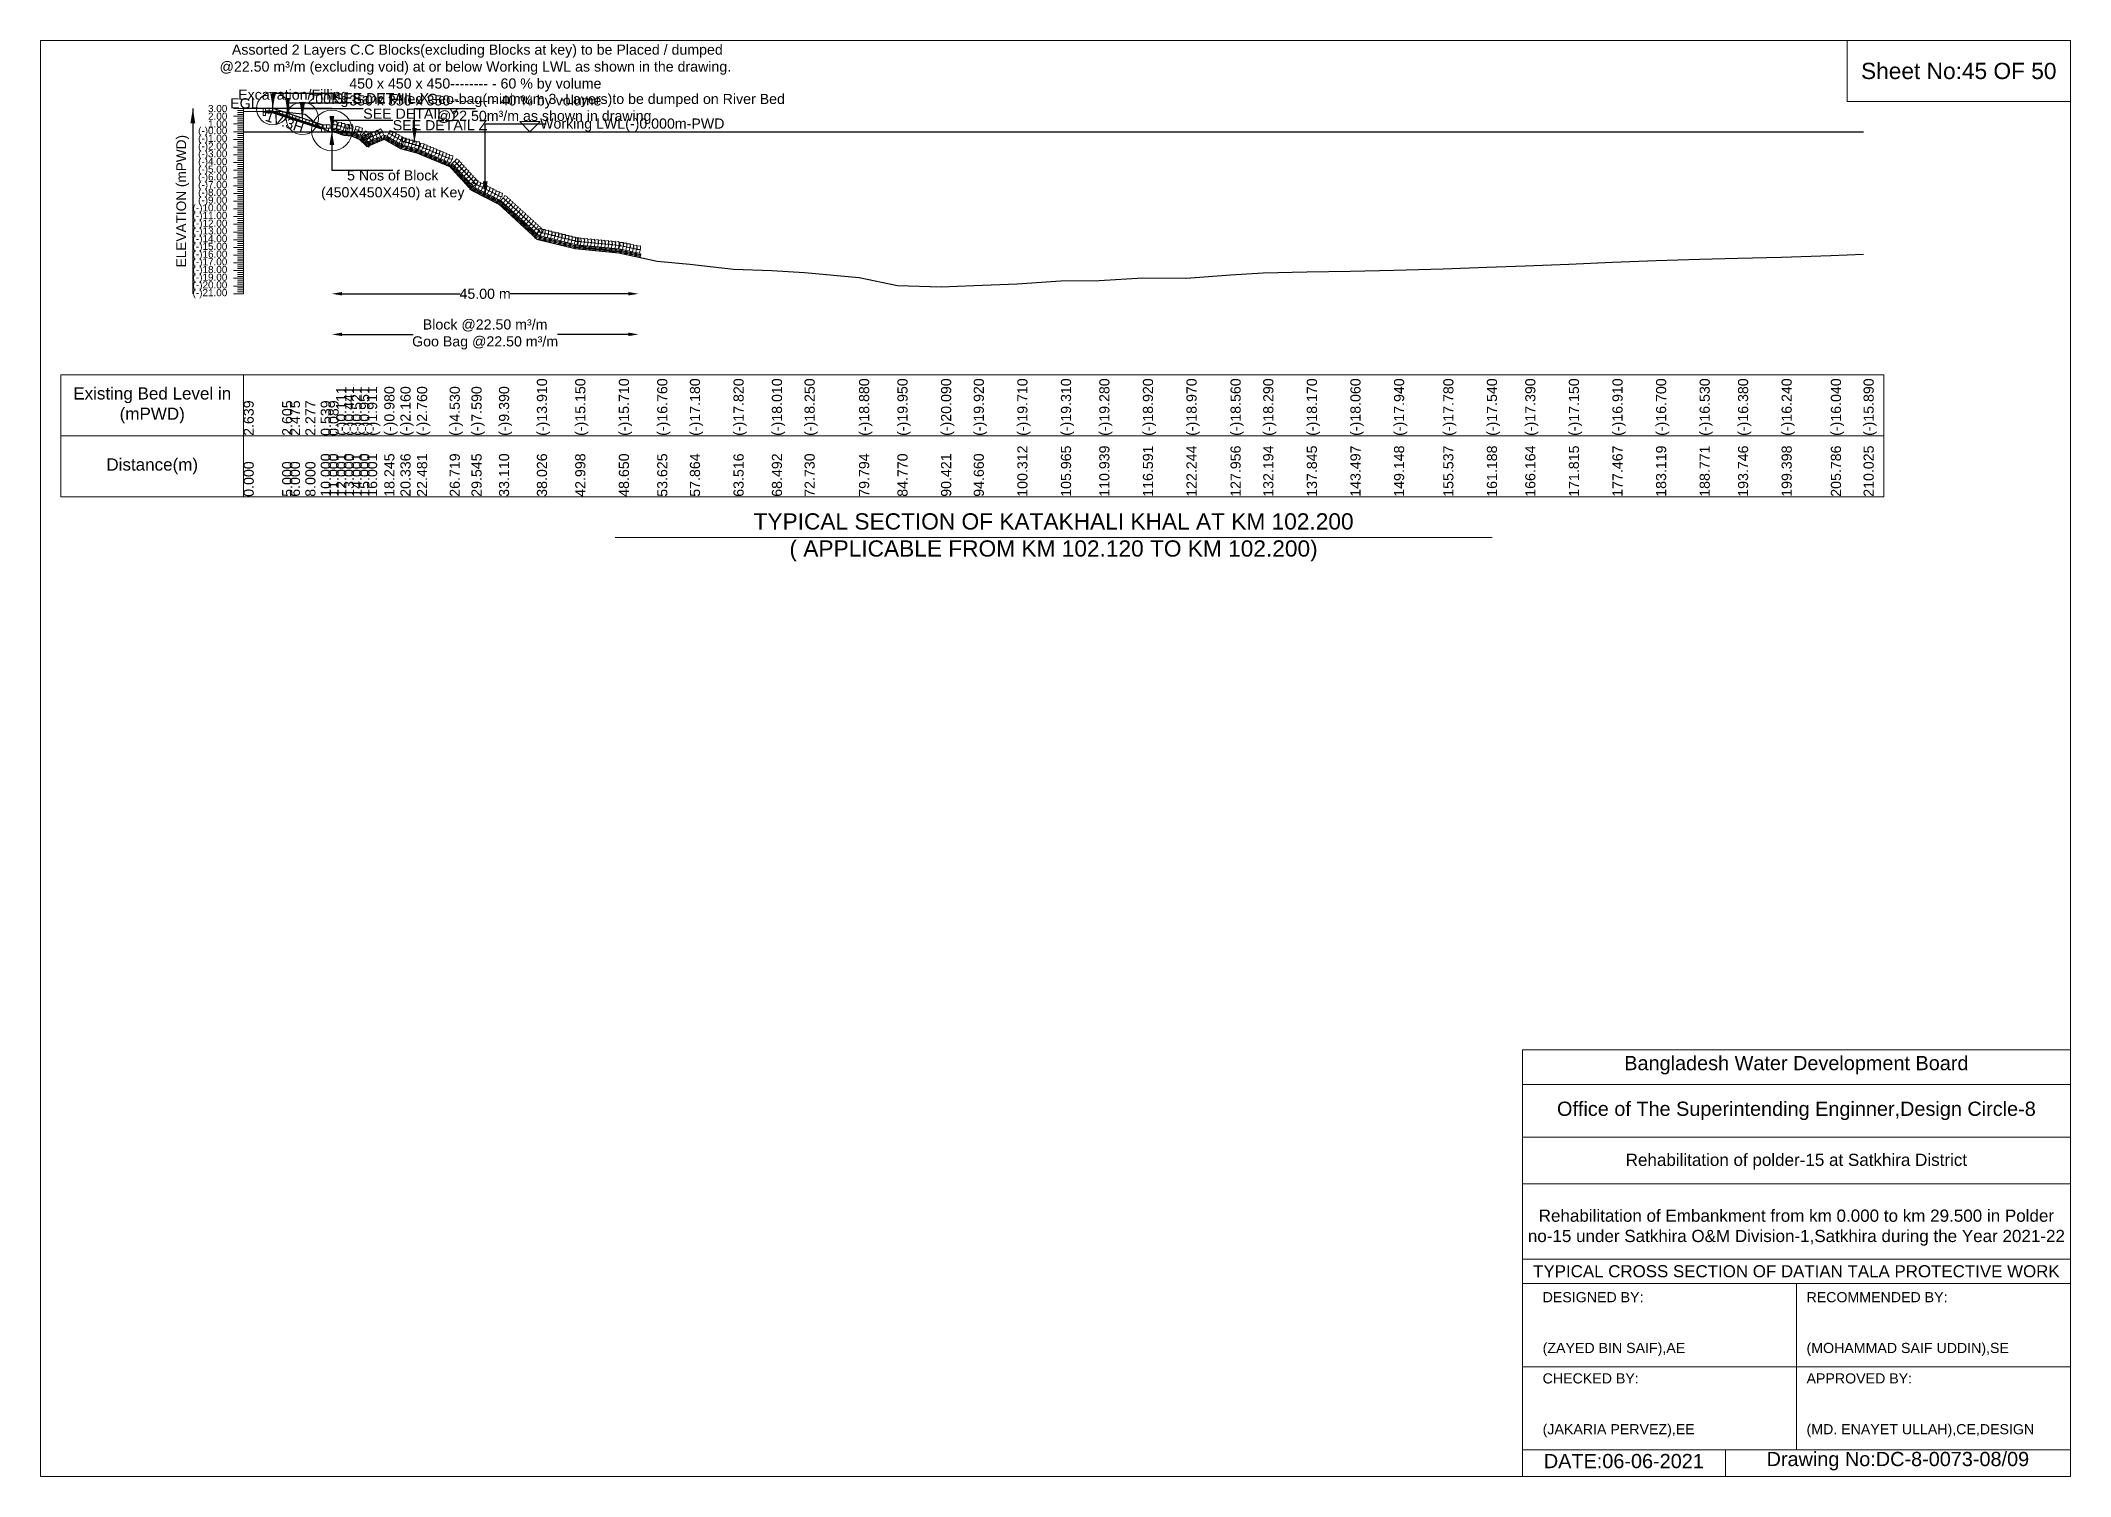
# Model space of a CAD drawing. Header units: inches. Extents: x 89000 to 845000, y -7071 to 31.
# Drawn here: x 760000 to 770000, y -7071 to 0 of the extents above; entities that cross this region are included whole.
import ezdxf

# ---------------------------------------------------------------- set-up
doc = ezdxf.new("R2010")
doc.units = ezdxf.units.IN
doc.header["$LTSCALE"] = 7
doc.header["$MEASUREMENT"] = 0
for name, color, linetype, lineweight in [('Cross section Data Border', 7, 'Continuous', 9), ('Cross Section Labels', 7, 'Continuous', 9), ('Existing_Bed_Level for Xsection', 7, 'Continuous', 25), ('Long Section Labels', 7, 'Continuous', 9)]:
    doc.layers.add(name, color=color, linetype=linetype, lineweight=lineweight)
doc.styles.get("Standard").update_dxf_attribs({"font": 'arial.ttf'})
doc.dimstyles.new('Appron Lebeling Style', dxfattribs={"dimtxt": 50, "dimasz": 50, "dimexe": 0.18, "dimexo": 0.0625, "dimgap": 0.09, "dimtad": 0, "dimtih": 1, "dimtoh": 1, "dimdec": 4, "dimzin": 0, "dimdsep": 46, "dimtxsty": 'Standard', "dimcen": 0.09, "dimse1": 1, "dimse2": 1, "dimadec": 0, "dimazin": 0, "dimtfac": 1, "dimtdec": 4, "dimtofl": 0, "dimtmove": 0, "dimatfit": 3, "dimfxl": 1, "dimtolj": 1, "dimtzin": 0, "dimarcsym": 0})
doc.dimstyles.get("Standard").update_dxf_attribs({"dimtxt": 0.18, "dimasz": 0.18, "dimexe": 0.18, "dimexo": 0.0625, "dimgap": 0.09, "dimtad": 0, "dimtih": 1, "dimtoh": 1, "dimdec": 4, "dimzin": 0, "dimdsep": 46, "dimtxsty": 'Standard', "dimcen": 0.09, "dimadec": 0, "dimazin": 0, "dimtfac": 1, "dimtdec": 4, "dimtofl": 0, "dimtmove": 0, "dimatfit": 3, "dimfxl": 1, "dimtolj": 1, "dimtzin": 0, "dimarcsym": 0})

msp = doc.modelspace()

# ---------------------------------------------------------------- texts
at = {"layer": 'Cross section Data Border', "char_height": 60, "width": 800, "attachment_point": 5}
for s, insert in [('Existing Bed Level in (mPWD)', (760550, -1796.58)), ('Distance(m)', (760550, -2096.58))]:
    msp.add_mtext(s, dxfattribs=dict(at, insert=insert))
at = {"layer": 'Cross Section Labels'}
for s, insert, char_height, attachment_point in [(' Assorted 2 Layers C.C Blocks(excluding Blocks at key) to be Placed / dumped^J@22.50 m³/m (excluding void) at or below Working LWL as shown in the drawing.^J450 x 450 x 450-------- - 60 % by volume^J350 x 350 x 350-------- - 40 % by volume', (762141.89982, -334.58), 50, 8), ('Sheet No:45 OF 50', (769450, -150), 80, 5), ('EGL', (761073.97064, -334.58), 50, 9), ('Excavation/Filling', (761516.89561, -306.08), 50, 9), ('200Kg Sand Filled Geo-bag(minimum 3 -Layers)to be dumped on River Bed^J@22.50m³/m as shown in drawing.', (762490.66749, -410.58), 50, 8), ('SEE DETAIL X', (761444.22061, -258.58), 50, 1), ('SEE DETAIL Y', (761589.57061, -334.58), 50, 1), ('SEE DETAIL Z', (761734.92061, -391.58), 50, 1), ('Working LWL(-)0.000m-PWD', (762460.92061, -448.58), 50, 7), ('5 Nos of Block ^J(450X450X450) at Key', (761734.92061, -638.58), 50, 2), ('TYPICAL SECTION OF KATAKHALI KHAL AT KM 102.200^J( APPLICABLE FROM KM 102.120 TO KM 102.200)', (764990.46945, -2446.58), 80, 5), ('Bangladesh Water Development Board', (768650, -5046), 70, 5), ('Office of The Superintending Enginner,Design Circle-8', (768650, -5271), 70, 5)]:
    msp.add_mtext(s, dxfattribs=dict(at, insert=insert, char_height=char_height, attachment_point=attachment_point))
at = {"layer": 'Cross Section Labels', "insert": (761210.88728, -376.82998), "char_height": 50, "attachment_point": 2, "rotation": 341.565051177}
msp.add_mtext('1V:3H', dxfattribs=at)
at = {"layer": 'Cross Section Labels'}
for s, insert, char_height, width, attachment_point in [('Rehabilitation of polder-15 at Satkhira District', (768650, -5521), 60, 2800, 5), ('Rehabilitation of Embankment from km 0.000 to km 29.500 in Polder no-15 under Satkhira O&M Division-1,Satkhira during the Year 2021-22', (768650, -5846), 60, 2700, 5), ('TYPICAL CROSS SECTION OF DATIAN TALA PROTECTIVE WORK', (768650, -6061), 59.5765532, 2800, 5), ('DESIGNED BY:^J^J^J(ZAYED BIN SAIF),AE', (767400, -6321), 50, 1400, 4), ('RECOMMENDED BY:^J^J^J(MOHAMMAD SAIF UDDIN),SE', (768700, -6321), 50, 1400, 4), ('CHECKED BY:^J^J^J(JAKARIA PERVEZ),EE', (767400, -6721), 50, 1400, 4), ('APPROVED BY:^J^J^J(MD. ENAYET ULLAH),CE,DESIGN', (768700, -6721), 50, 1400, 4), ('DATE:06-06-2021', (767800, -6996), 70, 1400, 5), ('Drawing No:DC-8-0073-08/09', (769150, -6996), 70, 2200, 5)]:
    msp.add_mtext(s, dxfattribs=dict(at, insert=insert, char_height=char_height, width=width, attachment_point=attachment_point))
at = {"layer": 'Long Section Labels', "char_height": 35, "attachment_point": 6}
for s, insert in [('3.00', (760920, -334.58)), ('2.00', (760920, -372.58)), ('1.00', (760920, -410.58)), ('(-)0.00', (760920, -448.58)), ('(-)1.00', (760920, -486.58)), ('(-)2.00', (760920, -524.58)), ('(-)3.00', (760920, -562.58)), ('(-)4.00', (760920, -600.58)), ('(-)5.00', (760920, -638.58)), ('(-)6.00', (760920, -676.58)), ('(-)7.00', (760920, -714.58)), ('(-)8.00', (760920, -752.58)), ('(-)9.00', (760920, -790.58)), ('(-)10.00', (760920, -828.58)), ('(-)11.00', (760920, -866.58)), ('(-)12.00', (760920, -904.58)), ('(-)13.00', (760920, -942.58)), ('(-)14.00', (760920, -980.58)), ('(-)15.00', (760920, -1018.58)), ('(-)16.00', (760920, -1056.58)), ('(-)17.00', (760920, -1094.58)), ('(-)18.00', (760920, -1132.58)), ('(-)19.00', (760920, -1170.58)), ('(-)20.00', (760920, -1208.58)), ('(-)21.00', (760920, -1246.58))]:
    msp.add_mtext(s, dxfattribs=dict(at, insert=insert))
at = {"layer": 'Long Section Labels', "rotation": 90}
for s, insert, char_height, attachment_point in [('ELEVATION (mPWD)', (760700, -790.58), 48, 5), ('(-)13.910', (762444.97253, -1946.58), 50, 1), ('(-)15.150', (762633.91509, -1946.58), 50, 1), ('(-)15.710', (762848.70272, -1946.58), 50, 1), ('(-)16.760', (763037.76806, -1946.58), 50, 1), ('(-)17.180', (763198.82062, -1946.58), 50, 1), ('(-)17.820', (763413.5922, -1946.58), 50, 1), ('(-)18.010', (763602.67867, -1946.58), 50, 1), ('(-)18.250', (763763.72822, -1946.58), 50, 1), ('(-)18.880', (764032.18448, -1946.58), 50, 1), ('(-)19.950', (764221.26988, -1946.58), 50, 1), ('(-)20.090', (764436.01089, -1946.58), 50, 1), ('(-)19.920', (764597.08386, -1946.58), 50, 1), ('(-)19.710', (764811.86719, -1946.58), 50, 1), ('(-)19.310', (765026.66943, -1946.58), 50, 1), ('(-)19.280', (765215.67831, -1946.58), 50, 1), ('(-)18.920', (765430.45809, -1946.58), 50, 1), ('(-)18.970', (765645.25458, -1946.58), 50, 1), ('(-)18.560', (765862.32111, -1946.58), 50, 1), ('(-)18.290', (766023.3654, -1946.58), 50, 1), ('(-)18.170', (766238.10798, -1946.58), 50, 1), ('(-)18.060', (766452.86772, -1946.58), 50, 1), ('(-)17.940', (766667.64269, -1946.58), 50, 1), ('(-)17.780', (766910.39156, -1946.58), 50, 1), ('(-)17.540', (767125.15466, -1946.58), 50, 1), ('(-)17.390', (767314.2376, -1946.58), 50, 1), ('(-)17.150', (767528.98673, -1946.58), 50, 1), ('(-)16.910', (767743.74933, -1946.58), 50, 1), ('(-)16.700', (767958.52414, -1946.58), 50, 1), ('(-)16.530', (768173.31007, -1946.58), 50, 1), ('(-)16.380', (768362.34408, -1946.58), 50, 1), ('(-)16.240', (768577.1175, -1946.58), 50, 1), ('(-)16.040', (768819.86651, -1946.58), 50, 1), ('(-)15.890', (768980.9389, -1946.58), 50, 1), ('2.639', (761000, -1946.58), 50, 1), ('2.605', (761189.99403, -1946.58), 50, 1), ('2.475', (761228.00963, -1946.58), 50, 1), ('2.277', (761304.01284, -1946.58), 50, 1), ('0.539', (761380.01605, -1946.58), 50, 1), ('0.089', (761418.00367, -1946.58), 50, 1), ('(-)0.111', (761456.01927, -1946.58), 50, 1), ('(-)0.441', (761494.00688, -1946.58), 50, 1), ('(-)0.521', (761532.02248, -1946.58), 50, 1), ('(-)0.951', (761570.01009, -1946.58), 50, 1), ('(-)1.911', (761608.02569, -1946.58), 50, 1), ('(-)0.980', (761693.29959, -1946.58), 50, 1), ('(-)2.160', (761772.7512, -1946.58), 50, 1), ('(-)2.760', (761854.27029, -1946.58), 50, 1), ('(-)4.530', (762015.32022, -1946.58), 50, 1), ('(-)7.590', (762122.71402, -1946.58), 50, 1), ('(-)9.390', (762258.1788, -1946.58), 50, 1), ('100.312', (764811.86719, -2246.58), 50, 1), ('105.965', (765026.66943, -2246.58), 50, 1), ('110.939', (765215.67831, -2246.58), 50, 1), ('116.591', (765430.45809, -2246.58), 50, 1), ('122.244', (765645.25458, -2246.58), 50, 1), ('127.956', (765862.32111, -2246.58), 50, 1), ('132.194', (766023.3654, -2246.58), 50, 1), ('137.845', (766238.10798, -2246.58), 50, 1), ('143.497', (766452.86772, -2246.58), 50, 1), ('149.148', (766667.64269, -2246.58), 50, 1), ('155.537', (766910.39156, -2246.58), 50, 1), ('161.188', (767125.15466, -2246.58), 50, 1), ('166.164', (767314.2376, -2246.58), 50, 1), ('171.815', (767528.98673, -2246.58), 50, 1), ('177.467', (767743.74933, -2246.58), 50, 1), ('183.119', (767958.52414, -2246.58), 50, 1), ('188.771', (768173.31007, -2246.58), 50, 1), ('193.746', (768362.34408, -2246.58), 50, 1), ('199.398', (768577.1175, -2246.58), 50, 1), ('205.786', (768819.86651, -2246.58), 50, 1), ('210.025', (768980.9389, -2246.58), 50, 1), ('0.000', (761000, -2246.58), 50, 1), ('5.000', (761189.99403, -2246.58), 50, 1), ('6.000', (761228.00963, -2246.58), 50, 1), ('8.000', (761304.01284, -2246.58), 50, 1), ('10.000', (761380.01605, -2246.58), 50, 1), ('11.000', (761418.00367, -2246.58), 50, 1), ('12.001', (761456.01927, -2246.58), 50, 1), ('13.000', (761494.00688, -2246.58), 50, 1), ('14.001', (761532.02248, -2246.58), 50, 1), ('15.000', (761570.01009, -2246.58), 50, 1), ('16.001', (761608.02569, -2246.58), 50, 1), ('18.245', (761693.29959, -2246.58), 50, 1), ('20.336', (761772.7512, -2246.58), 50, 1), ('22.481', (761854.27029, -2246.58), 50, 1), ('26.719', (762015.32022, -2246.58), 50, 1), ('29.545', (762122.71402, -2246.58), 50, 1), ('33.110', (762258.1788, -2246.58), 50, 1), ('38.026', (762444.97253, -2246.58), 50, 1), ('42.998', (762633.91509, -2246.58), 50, 1), ('48.650', (762848.70272, -2246.58), 50, 1), ('53.625', (763037.76806, -2246.58), 50, 1), ('57.864', (763198.82062, -2246.58), 50, 1), ('63.516', (763413.5922, -2246.58), 50, 1), ('68.492', (763602.67867, -2246.58), 50, 1), ('72.730', (763763.72822, -2246.58), 50, 1), ('79.794', (764032.18448, -2246.58), 50, 1), ('84.770', (764221.26988, -2246.58), 50, 1), ('90.421', (764436.01089, -2246.58), 50, 1), ('94.660', (764597.08386, -2246.58), 50, 1)]:
    msp.add_mtext(s, dxfattribs=dict(at, insert=insert, char_height=char_height, attachment_point=attachment_point))

# ---------------------------------------------------------------- blocks, each defined once
blk = doc.blocks.new('*D349')
at = {"layer": 'Cross Section Labels', "color": 0, "lineweight": -2, "transparency": 16777216}
for p, q in [((761485, -1247), (762067, -1247)), ((762896, -1247), (762314, -1247))]:
    blk.add_line(p, q, dxfattribs=at)
at = {"layer": 'Cross Section Labels', "color": 0, "transparency": 16777216}
for points in [[(761485, -1238), (761485, -1255), (761435, -1247)], [(762896, -1238), (762896, -1255), (762946, -1247)]]:
    blk.add_solid(points, dxfattribs=at)
at = {"layer": 'Defpoints', "color": 0, "transparency": 16777216}
for p in [(761435, -449), (762946, -1066), (762946, -1247)]:
    blk.add_point(p, dxfattribs=at)
at = {"layer": 'Cross Section Labels', "color": 0, "transparency": 16777216, "insert": (762190, -1247), "char_height": 50, "attachment_point": 5}
blk.add_mtext('\\A1;45.00 m', dxfattribs=at)
blk = doc.blocks.new('*D350')
at = {"layer": 'Cross Section Labels', "color": 0, "lineweight": -2, "transparency": 16777216}
for p, q in [((761485, -1447), (761835, -1447)), ((762896, -1447), (762546, -1447))]:
    blk.add_line(p, q, dxfattribs=at)
at = {"layer": 'Cross Section Labels', "color": 0, "transparency": 16777216}
for points in [[(761485, -1438), (761485, -1455), (761435, -1447)], [(762896, -1438), (762896, -1455), (762946, -1447)]]:
    blk.add_solid(points, dxfattribs=at)
at = {"layer": 'Defpoints', "color": 0, "transparency": 16777216}
for p in [(761435, -449), (762946, -1066), (762946, -1447)]:
    blk.add_point(p, dxfattribs=at)
at = {"layer": 'Cross Section Labels', "color": 0, "transparency": 16777216, "insert": (762190, -1447), "char_height": 50, "attachment_point": 5}
blk.add_mtext('\\A1;Block @22.50 m³/m ^JGoo Bag @22.50 m³/m ', dxfattribs=at)

# ---------------------------------------------------------------- dimensions: what is measured, and where the dimension line sits
at = {"layer": 'Cross Section Labels'}
for base, text, picture, middle in [((762945.76899, -1246.58), '45.00 m', '*D349', (762190.3448, -1246.58)), ((762945.76899, -1446.58), 'Block @22.50 m³/m ^JGoo Bag @22.50 m³/m ', '*D350', (762190.3448, -1446.58))]:
    dim = msp.add_linear_dim(base=base, p1=(761434.92061, -448.58), p2=(762945.76899, -1066.04469), text=text, dimstyle='Appron Lebeling Style', dxfattribs=at)
    dim.commit()
    dim.dimension.update_dxf_attribs({"geometry": picture, "text_midpoint": middle})

# ---------------------------------------------------------------- linework, layer by layer
at = {"layer": 'Cross section Data Border'}
msp.add_lwpolyline([(760100, -1646.58), (769080.9389, -1646.58), (769080.9389, -2246.58), (760100, -2246.58)], close=True, dxfattribs=at)
for points in [[(761000, -1646.58), (761000, -2246.58)], [(760100, -1946.58), (769080.9389, -1946.58)]]:
    msp.add_lwpolyline(points, dxfattribs=at)
at = {"layer": 'Cross Section Labels'}
for points in [[(760000, 0), (770000, 0), (770000, -7071), (760000, -7071)], [(768900, 0), (770000, 0), (770000, -300), (768900, -300)], [(762410.92061, -448.58), (762460.92061, -398.58), (762360.92061, -398.58)]]:
    msp.add_lwpolyline(points, close=True, dxfattribs=at)
for points in [[(762830.46945, -2446.58), (764990.46945, -2446.58), (767150.46945, -2446.58)], [(767300, -7071), (767300, -4971), (770000, -4971)], [(767300, -5141), (770000, -5141)], [(767300, -5401), (770000, -5401)], [(767300, -5631), (770000, -5631)], [(767300, -6001), (770000, -6001)], [(767300, -6121), (770000, -6121)], [(768650, -6121), (768650, -6941)], [(767300, -6531), (770000, -6531)], [(767300, -6941), (770000, -6941)], [(768300, -6941), (768300, -7071)]]:
    msp.add_lwpolyline(points, dxfattribs=at)
for centre, radius in [((761144.22061, -334.58), 80), ((761289.57061, -383.03), 80), ((761434.92061, -442.88), 100)]:
    msp.add_circle(centre, radius, dxfattribs=at)
at = {"layer": 'Existing_Bed_Level for Xsection'}
for points in [[(761434.92061, -334.58), (761000, -334.58)], [(761000, -348.298), (761189.99403, -349.59), (761228.00963, -354.53), (761304.01284, -362.054), (761380.01605, -428.098), (761418.00367, -445.198), (761456.01927, -452.798), (761494.00688, -465.338), (761532.02248, -468.378), (761570.01009, -484.718), (761608.02569, -521.198), (761693.29959, -485.82), (761772.7512, -530.66), (761854.27029, -553.46), (762015.32022, -620.72), (762122.71402, -737), (762258.1788, -805.4), (762444.97253, -977.16), (762633.91509, -1024.28), (762848.70272, -1045.56), (763037.76806, -1085.46), (763198.82062, -1101.42), (763413.5922, -1125.74), (763602.67867, -1132.96), (763763.72822, -1142.08), (764032.18448, -1166.02), (764221.26988, -1206.68), (764436.01089, -1212), (764597.08386, -1205.54), (764811.86719, -1197.56), (765026.66943, -1182.36), (765215.67831, -1181.22), (765430.45809, -1167.54), (765645.25458, -1169.44), (765862.32111, -1153.86), (766023.3654, -1143.6), (766238.10798, -1139.04), (766452.86772, -1134.86), (766667.64269, -1130.3), (766910.39156, -1124.22), (767125.15466, -1115.1), (767314.2376, -1109.4), (767528.98673, -1100.28), (767743.74933, -1091.16), (767958.52414, -1083.18), (768173.31007, -1076.72), (768362.34408, -1071.02), (768577.1175, -1065.7), (768819.86651, -1058.1), (768980.9389, -1052.4)], [(761392.17061, -417.23), (761145.97564, -335.16501), (761144.22061, -334.58), (761142.37064, -334.58), (761108.17064, -334.58)], [(761108.17064, -345.98), (761142.37064, -345.98), (761392.17061, -429.24666)], [(761108.17064, -349.78), (761141.75399, -349.78), (761386.85399, -431.48)], [(761108.17064, -353.58), (761141.13733, -353.58), (761383.62061, -434.40776)], [(761000, -448.58), (768980.9389, -448.58)]]:
    msp.add_lwpolyline(points, dxfattribs=at)
at = {"layer": 'Long Section Labels'}
for points in [[(761000, -334.58), (760950, -334.58)], [(761000, -372.58), (760950, -372.58)], [(761000, -344.08), (760970, -344.08)], [(761000, -353.58), (760970, -353.58)], [(761000, -363.08), (760970, -363.08)], [(761000, -382.08), (760970, -382.08)], [(761000, -391.58), (760970, -391.58)], [(761000, -1246.58), (761000, -1208.58), (761000, -1170.58), (761000, -1132.58), (761000, -1094.58), (761000, -1056.58), (761000, -1018.58), (761000, -980.58), (761000, -942.58), (761000, -904.58), (761000, -866.58), (761000, -828.58), (761000, -790.58), (761000, -752.58), (761000, -714.58), (761000, -676.58), (761000, -638.58), (761000, -600.58), (761000, -562.58), (761000, -524.58), (761000, -486.58), (761000, -448.58), (761000, -410.58), (761000, -372.58), (761000, -334.58)], [(761000, -410.58), (760950, -410.58)], [(761000, -448.58), (760950, -448.58)], [(761000, -486.58), (760950, -486.58)], [(761000, -401.08), (760970, -401.08)], [(761000, -420.08), (760970, -420.08)], [(761000, -429.58), (760970, -429.58)], [(761000, -439.08), (760970, -439.08)], [(761000, -458.08), (760970, -458.08)], [(761000, -467.58), (760970, -467.58)], [(761000, -477.08), (760970, -477.08)], [(761000, -496.08), (760970, -496.08)], [(761000, -524.58), (760950, -524.58)], [(761000, -562.58), (760950, -562.58)], [(761000, -505.58), (760970, -505.58)], [(761000, -515.08), (760970, -515.08)], [(761000, -534.08), (760970, -534.08)], [(761000, -543.58), (760970, -543.58)], [(761000, -553.08), (760970, -553.08)], [(761000, -572.08), (760970, -572.08)], [(761000, -581.58), (760970, -581.58)], [(761000, -591.08), (760970, -591.08)], [(761000, -600.58), (760950, -600.58)], [(761000, -638.58), (760950, -638.58)], [(761000, -676.58), (760950, -676.58)], [(761000, -610.08), (760970, -610.08)], [(761000, -619.58), (760970, -619.58)], [(761000, -629.08), (760970, -629.08)], [(761000, -648.08), (760970, -648.08)], [(761000, -657.58), (760970, -657.58)], [(761000, -667.08), (760970, -667.08)], [(761000, -686.08), (760970, -686.08)], [(761000, -695.58), (760970, -695.58)], [(761000, -714.58), (760950, -714.58)], [(761000, -752.58), (760950, -752.58)], [(761000, -790.58), (760950, -790.58)], [(761000, -705.08), (760970, -705.08)], [(761000, -724.08), (760970, -724.08)], [(761000, -733.58), (760970, -733.58)], [(761000, -743.08), (760970, -743.08)], [(761000, -762.08), (760970, -762.08)], [(761000, -771.58), (760970, -771.58)], [(761000, -781.08), (760970, -781.08)], [(761000, -828.58), (760950, -828.58)], [(761000, -866.58), (760950, -866.58)], [(761000, -800.08), (760970, -800.08)], [(761000, -809.58), (760970, -809.58)], [(761000, -819.08), (760970, -819.08)], [(761000, -838.08), (760970, -838.08)], [(761000, -847.58), (760970, -847.58)], [(761000, -857.08), (760970, -857.08)], [(761000, -876.08), (760970, -876.08)], [(761000, -885.58), (760970, -885.58)], [(761000, -895.08), (760970, -895.08)], [(761000, -904.58), (760950, -904.58)], [(761000, -942.58), (760950, -942.58)], [(761000, -980.58), (760950, -980.58)], [(761000, -914.08), (760970, -914.08)], [(761000, -923.58), (760970, -923.58)], [(761000, -933.08), (760970, -933.08)], [(761000, -952.08), (760970, -952.08)], [(761000, -961.58), (760970, -961.58)], [(761000, -971.08), (760970, -971.08)], [(761000, -990.08), (760970, -990.08)], [(761000, -999.58), (760970, -999.58)], [(761000, -1018.58), (760950, -1018.58)], [(761000, -1056.58), (760950, -1056.58)], [(761000, -1094.58), (760950, -1094.58)], [(761000, -1009.08), (760970, -1009.08)], [(761000, -1028.08), (760970, -1028.08)], [(761000, -1037.58), (760970, -1037.58)], [(761000, -1047.08), (760970, -1047.08)], [(761000, -1066.08), (760970, -1066.08)], [(761000, -1075.58), (760970, -1075.58)], [(761000, -1085.08), (760970, -1085.08)], [(761000, -1132.58), (760950, -1132.58)], [(761000, -1170.58), (760950, -1170.58)], [(761000, -1104.08), (760970, -1104.08)], [(761000, -1113.58), (760970, -1113.58)], [(761000, -1123.08), (760970, -1123.08)], [(761000, -1142.08), (760970, -1142.08)], [(761000, -1151.58), (760970, -1151.58)], [(761000, -1161.08), (760970, -1161.08)], [(761000, -1180.08), (760970, -1180.08)], [(761000, -1189.58), (760970, -1189.58)], [(761000, -1199.08), (760970, -1199.08)], [(761000, -1208.58), (760950, -1208.58)], [(761000, -1246.58), (760950, -1246.58)], [(761000, -1218.08), (760970, -1218.08)], [(761000, -1227.58), (760970, -1227.58)], [(761000, -1237.08), (760970, -1237.08)]]:
    msp.add_lwpolyline(points, dxfattribs=at)
for points in [[(761108.17064, -334.58), (761096.77064, -334.58), (761096.77064, -351.68), (761108.17064, -351.68)], [(761108.17064, -351.68), (761096.77064, -351.68), (761096.77064, -368.78), (761108.17064, -368.78)], [(761125.27064, -334.58), (761108.17064, -334.58), (761108.17064, -345.98), (761125.27064, -345.98)], [(761142.37064, -334.58), (761125.27064, -334.58), (761125.27064, -345.98), (761142.37064, -345.98)], [(761162.19812, -340.57251), (761145.97564, -335.16501), (761142.37064, -345.98), (761158.59313, -351.38749)], [(761178.42061, -345.98), (761162.19812, -340.57251), (761158.59313, -351.38749), (761174.81561, -356.79499)], [(761194.64309, -351.38749), (761178.42061, -345.98), (761174.81561, -356.79499), (761191.0381, -362.20248)], [(761210.86558, -356.79499), (761194.64309, -351.38749), (761191.0381, -362.20248), (761207.26058, -367.60998)], [(761227.08806, -362.20248), (761210.86558, -356.79499), (761207.26058, -367.60998), (761223.48307, -373.01747)], [(761243.31055, -367.60998), (761227.08806, -362.20248), (761223.48307, -373.01747), (761239.70555, -378.42497)], [(761259.53303, -373.01747), (761243.31055, -367.60998), (761239.70555, -378.42497), (761255.92803, -383.83246)], [(761275.75552, -378.42497), (761259.53303, -373.01747), (761255.92803, -383.83246), (761272.15052, -389.23996)], [(761291.978, -383.83246), (761275.75552, -378.42497), (761272.15052, -389.23996), (761288.373, -394.64745)], [(761308.20048, -389.23996), (761291.978, -383.83246), (761288.373, -394.64745), (761304.59549, -400.05495)], [(761324.42297, -394.64745), (761308.20048, -389.23996), (761304.59549, -400.05495), (761320.81797, -405.46244)], [(761340.64545, -400.05495), (761324.42297, -394.64745), (761320.81797, -405.46244), (761337.04046, -410.86994)], [(761460.11179, -397.01511), (761443.04755, -398.12042), (761444.15287, -415.18466), (761461.21711, -414.07935)], [(761356.86794, -405.46244), (761340.64545, -400.05495), (761337.04046, -410.86994), (761353.26294, -416.27743)], [(761373.09042, -410.86994), (761356.86794, -405.46244), (761353.26294, -416.27743), (761369.48542, -421.68493)], [(761389.31291, -416.27743), (761373.09042, -410.86994), (761369.48542, -421.68493), (761385.70791, -427.09242)], [(761400.72061, -431.48), (761383.62061, -431.48), (761383.62061, -448.58), (761400.72061, -448.58)], [(761409.27061, -414.38), (761392.17061, -414.38), (761392.17061, -431.48), (761409.27061, -431.48)], [(761417.82061, -431.48), (761400.72061, -431.48), (761400.72061, -448.58), (761417.82061, -448.58)], [(761426.37061, -414.38), (761409.27061, -414.38), (761409.27061, -431.48), (761426.37061, -431.48)], [(761434.92061, -431.48), (761417.82061, -431.48), (761417.82061, -448.58), (761434.92061, -448.58)], [(761458.8403, -416.16012), (761442.0721, -412.80785), (761438.71984, -429.57605), (761455.48803, -432.92831)], [(761479.4992, -422.13266), (761463.26107, -416.77233), (761457.90074, -433.01046), (761474.13887, -438.37079)], [(761483.08225, -403.283), (761466.00987, -402.31148), (761465.03835, -419.38386), (761482.11073, -420.35538)], [(761495.73733, -427.49299), (761479.4992, -422.13266), (761474.13887, -438.37079), (761490.37699, -443.73112)], [(761499.32037, -408.64333), (761482.248, -407.67181), (761481.27648, -424.74419), (761498.34886, -425.71571)], [(761511.97545, -432.85332), (761495.73733, -427.49299), (761490.37699, -443.73112), (761506.61512, -449.09145)], [(761515.5585, -414.00366), (761498.48612, -413.03214), (761497.51461, -430.10452), (761514.58699, -431.07604)], [(761520.81846, -430.88559), (761503.77287, -429.5225), (761502.40979, -446.56809), (761519.45537, -447.93118)], [(761519.83645, -411.72356), (761503.01951, -414.82201), (761506.11797, -431.63895), (761522.93491, -428.5405)], [(761537.86404, -432.24868), (761520.81846, -430.88559), (761519.45537, -447.93118), (761536.50096, -449.29427)], [(761536.88204, -413.08664), (761520.0651, -416.1851), (761523.16355, -433.00204), (761539.98049, -429.90359)], [(761564.84902, -442.78638), (761549.14057, -436.02955), (761542.38374, -451.73799), (761558.09218, -458.49482)], [(761570.06323, -424.32128), (761553.14075, -421.86372), (761550.68319, -438.7862), (761567.60567, -441.24376)], [(761580.55746, -449.54321), (761564.84902, -442.78638), (761558.09218, -458.49482), (761573.80063, -465.25166)], [(761585.77168, -431.07811), (761568.84919, -428.62055), (761566.39163, -445.54303), (761583.31412, -448.00059)], [(761604.56892, -467.32159), (761592.23077, -455.48182), (761580.391, -467.81997), (761592.72915, -479.65974)], [(761595.06635, -466.48467), (761581.50797, -476.90487), (761591.92817, -490.46324), (761605.48654, -480.04305)], [(761604.67098, -483.09488), (761588.87634, -489.64768), (761595.42914, -505.44232), (761611.22378, -498.88952)], [(761615.93159, -451.86074), (761600.94784, -443.62076), (761592.70786, -458.60451), (761607.69161, -466.84449)], [(761616.90707, -479.16135), (761604.56892, -467.32159), (761592.72915, -479.65974), (761605.0673, -491.4995)], [(761610.86099, -459.93187), (761597.30262, -470.35206), (761607.72281, -483.91044), (761621.28119, -473.49024)], [(761620.46562, -476.54208), (761604.67098, -483.09488), (761611.22378, -498.88952), (761627.01843, -492.33672)], [(761628.26974, -463.70051), (761613.28599, -455.46053), (761605.04601, -470.44428), (761620.02976, -478.68426)], [(761629.24522, -491.00112), (761616.90707, -479.16135), (761605.0673, -491.4995), (761617.40546, -503.33927)], [(761626.65564, -453.37907), (761613.09726, -463.79926), (761623.51746, -477.35764), (761637.07583, -466.93744)], [(761640.60789, -475.54027), (761625.62414, -467.30029), (761617.38416, -482.28404), (761632.36791, -490.52402)], [(761636.26027, -469.98927), (761620.46562, -476.54208), (761627.01843, -492.33672), (761642.81307, -485.78392)], [(761642.45028, -446.82627), (761628.89191, -457.24646), (761639.3121, -470.80484), (761652.87048, -460.38464)], [(761652.05491, -463.43647), (761636.26027, -469.98927), (761642.81307, -485.78392), (761658.60772, -479.23112)], [(761658.24493, -440.27347), (761644.68655, -450.69366), (761655.10675, -464.25204), (761668.66512, -453.83184)], [(761667.84956, -456.88367), (761652.05491, -463.43647), (761658.60772, -479.23112), (761674.40236, -472.67832)], [(761674.03957, -433.72066), (761660.48119, -444.14086), (761670.90139, -457.69923), (761684.45976, -447.27904)], [(761683.6442, -450.33087), (761667.84956, -456.88367), (761674.40236, -472.67832), (761690.197, -466.12552)], [(761730.19826, -464.75576), (761715.30622, -456.35116), (761706.90163, -471.24319), (761721.79366, -479.64779)], [(761737.36518, -446.95735), (761720.80445, -442.6968), (761716.5439, -459.25753), (761733.10463, -463.51808)], [(761745.0903, -473.16035), (761730.19826, -464.75576), (761721.79366, -479.64779), (761736.6857, -488.05239)], [(761752.25722, -455.36195), (761735.69649, -451.1014), (761731.43594, -467.66212), (761747.99666, -471.92268)], [(761759.98233, -481.56495), (761745.0903, -473.16035), (761736.6857, -488.05239), (761751.57773, -496.45699)], [(761767.14925, -463.76655), (761750.58853, -459.50599), (761746.32797, -476.06672), (761762.8887, -480.32727)], [(761774.87437, -489.96955), (761759.98233, -481.56495), (761751.57773, -496.45699), (761766.46977, -504.86159)], [(761782.04129, -472.17115), (761765.48056, -467.91059), (761761.22001, -484.47132), (761777.78074, -488.73187)], [(761789.7664, -498.37415), (761774.87437, -489.96955), (761766.46977, -504.86159), (761781.36181, -513.26618)], [(761796.93332, -480.57574), (761780.3726, -476.31519), (761776.11204, -492.87592), (761792.67277, -497.13647)], [(761798.03379, -499.85128), (761781.56577, -495.24536), (761776.95985, -511.71337), (761793.42786, -516.3193)], [(761800.74391, -480.85646), (761783.64489, -480.67315), (761783.46158, -497.77217), (761800.56059, -497.95548)], [(761814.5018, -504.45721), (761798.03379, -499.85128), (761793.42786, -516.3193), (761809.89588, -520.92522)], [(761817.21192, -485.46239), (761800.11291, -485.27907), (761799.92959, -502.37809), (761817.02861, -502.56141)], [(761833.67994, -490.06831), (761816.58092, -489.885), (761816.3976, -506.98401), (761833.49662, -507.16733)], [(761850.14795, -494.67424), (761833.04893, -494.49092), (761832.86562, -511.58994), (761849.96463, -511.77325)], [(761866.61596, -499.28016), (761849.51695, -499.09684), (761849.33363, -516.19586), (761866.43265, -516.37918)], [(761830.96982, -509.06313), (761814.5018, -504.45721), (761809.89588, -520.92522), (761826.36389, -525.53114)], [(761847.43783, -513.66906), (761830.96982, -509.06313), (761826.36389, -525.53114), (761842.83191, -530.13707)], [(761863.90584, -518.27498), (761847.43783, -513.66906), (761842.83191, -530.13707), (761859.29992, -534.74299)], [(761883.92555, -526.31146), (761868.14636, -519.72153), (761861.55643, -535.50072), (761877.33562, -542.09065)], [(761888.94373, -507.79213), (761871.99615, -505.5141), (761869.71811, -522.46168), (761886.6657, -524.73971)], [(761899.70474, -532.9014), (761883.92555, -526.31146), (761877.33562, -542.09065), (761893.1148, -548.68058)], [(761904.72292, -514.38206), (761887.77533, -512.10403), (761885.4973, -529.05161), (761902.44488, -531.32964)], [(761915.48393, -539.49133), (761899.70474, -532.9014), (761893.1148, -548.68058), (761908.89399, -555.27052)], [(761920.5021, -520.97199), (761903.55452, -518.69396), (761901.27649, -535.64154), (761918.22407, -537.91958)], [(761931.26311, -546.08126), (761915.48393, -539.49133), (761908.89399, -555.27052), (761924.67318, -561.86045)], [(761936.28129, -527.56193), (761919.33371, -525.28389), (761917.05568, -542.23148), (761934.00326, -544.50951)], [(761947.0423, -552.67119), (761931.26311, -546.08126), (761924.67318, -561.86045), (761940.45237, -568.45038)], [(761952.06048, -534.15186), (761935.1129, -531.87383), (761932.83487, -548.82141), (761949.78245, -551.09944)], [(761962.82149, -559.26113), (761947.0423, -552.67119), (761940.45237, -568.45038), (761956.23156, -575.04032)], [(761967.83967, -540.74179), (761950.89209, -538.46376), (761948.61406, -555.41134), (761965.56164, -557.68937)], [(761978.60068, -565.85106), (761962.82149, -559.26113), (761956.23156, -575.04032), (761972.01075, -581.63025)], [(761983.61886, -547.33172), (761966.67128, -545.05369), (761964.39324, -562.00128), (761981.34083, -564.27931)], [(761994.37987, -572.44099), (761978.60068, -565.85106), (761972.01075, -581.63025), (761987.78993, -588.22018)], [(761999.39805, -553.92166), (761982.45046, -551.64363), (761980.17243, -568.59121), (761997.12001, -570.86924)], [(762010.15906, -579.03093), (761994.37987, -572.44099), (761987.78993, -588.22018), (762003.56912, -594.81011)], [(762015.17724, -560.51159), (761998.22965, -558.23356), (761995.95162, -575.18114), (762012.8992, -577.45917)], [(762025.93824, -585.62086), (762010.15906, -579.03093), (762003.56912, -594.81011), (762019.34831, -601.40005)], [(762030.95642, -567.10152), (762014.00884, -564.82349), (762011.73081, -581.77107), (762028.67839, -584.04911)], [(762051.19143, -605.79204), (762039.58944, -593.23005), (762027.02744, -604.83205), (762038.62944, -617.39404)], [(762063.46544, -591.04428), (762049.00566, -581.91604), (762039.87742, -596.37582), (762054.33721, -605.50406)], [(762075.06744, -603.60627), (762060.60765, -594.47803), (762051.47942, -608.93782), (762065.9392, -618.06605)], [(762062.79343, -618.35404), (762051.19143, -605.79204), (762038.62944, -617.39404), (762050.23144, -629.95603)], [(762074.39543, -630.91603), (762062.79343, -618.35404), (762050.23144, -629.95603), (762061.83343, -642.51803)], [(762085.99742, -643.47802), (762074.39543, -630.91603), (762061.83343, -642.51803), (762073.43543, -655.08002)], [(762086.66943, -616.16826), (762072.20965, -607.04003), (762063.08142, -621.49981), (762077.5412, -630.62804)], [(762097.59942, -656.04002), (762085.99742, -643.47802), (762073.43543, -655.08002), (762085.03743, -667.64201)], [(762098.27143, -628.73026), (762083.81165, -619.60202), (762074.68341, -634.0618), (762089.14319, -643.19004)], [(762109.20142, -668.60201), (762097.59942, -656.04002), (762085.03743, -667.64201), (762096.63942, -680.20401)], [(762109.87343, -641.29225), (762095.41364, -632.16401), (762086.28541, -646.6238), (762100.74519, -655.75203)], [(762120.80341, -681.164), (762109.20142, -668.60201), (762096.63942, -680.20401), (762108.24142, -692.766)], [(762121.47542, -653.85424), (762107.01564, -644.72601), (762097.8874, -659.18579), (762112.34719, -668.31402)], [(762132.40541, -693.726), (762120.80341, -681.164), (762108.24142, -692.766), (762119.84342, -705.32799)], [(762133.07742, -666.41624), (762118.61764, -657.288), (762109.4894, -671.74778), (762123.94918, -680.87602)], [(762144.00741, -706.28799), (762132.40541, -693.726), (762119.84342, -705.32799), (762131.44541, -717.88999)], [(762144.67942, -678.97823), (762130.21963, -669.84999), (762121.0914, -684.30978), (762135.55118, -693.43801)], [(762156.28141, -691.54022), (762141.82163, -682.41199), (762132.69339, -696.87177), (762147.15318, -706.00001)], [(762153.51444, -690.3752), (762136.77453, -686.88445), (762133.28378, -703.62436), (762150.02369, -707.11511)], [(762168.77893, -698.08267), (762152.03902, -694.59192), (762148.54827, -711.33184), (762165.28819, -714.82259)], [(762147.17762, -708.48577), (762131.91312, -700.77829), (762124.20565, -716.04279), (762139.47014, -723.75026)], [(762162.44211, -716.19324), (762147.17762, -708.48577), (762139.47014, -723.75026), (762154.73464, -731.45774)], [(762177.70661, -723.90072), (762162.44211, -716.19324), (762154.73464, -731.45774), (762169.99913, -739.16521)], [(762184.04343, -705.79015), (762167.30352, -702.2994), (762163.81277, -719.03931), (762180.55268, -722.53006)], [(762192.9711, -731.60819), (762177.70661, -723.90072), (762169.99913, -739.16521), (762185.26363, -746.87269)], [(762199.30793, -713.49763), (762182.56801, -710.00688), (762179.07726, -726.74679), (762195.81718, -730.23754)], [(762208.2356, -739.31567), (762192.9711, -731.60819), (762185.26363, -746.87269), (762200.52812, -754.58016)], [(762214.57242, -721.2051), (762197.83251, -717.71435), (762194.34176, -734.45426), (762211.08167, -737.94501)], [(762223.5001, -747.02314), (762208.2356, -739.31567), (762200.52812, -754.58016), (762215.79262, -762.28764)], [(762229.83692, -728.91258), (762213.097, -725.42183), (762209.60625, -742.16174), (762226.34617, -745.65249)], [(762238.76459, -754.73062), (762223.5001, -747.02314), (762215.79262, -762.28764), (762231.05712, -769.99511)], [(762245.10141, -736.62005), (762228.3615, -733.1293), (762224.87075, -749.86922), (762241.61066, -753.35996)], [(762254.02909, -762.43809), (762238.76459, -754.73062), (762231.05712, -769.99511), (762246.32161, -777.70259)], [(762260.36591, -744.32753), (762243.62599, -740.83678), (762240.13525, -757.57669), (762256.87516, -761.06744)], [(762269.29358, -770.14557), (762254.02909, -762.43809), (762246.32161, -777.70259), (762261.58611, -785.41007)], [(762275.6304, -752.035), (762258.89049, -748.54425), (762255.39974, -765.28417), (762272.13965, -768.77492)], [(762291.06479, -786.0813), (762278.47734, -774.50692), (762266.90297, -787.09437), (762279.49042, -798.66874)], [(762302.09569, -770.38202), (762286.93989, -762.46295), (762279.02082, -777.61875), (762294.17662, -785.53782)], [(762303.65224, -797.65567), (762291.06479, -786.0813), (762279.49042, -798.66874), (762292.07787, -810.24312)], [(762314.68314, -781.95639), (762299.52734, -774.03732), (762291.60827, -789.19312), (762306.76407, -797.11219)], [(762316.23969, -809.23004), (762303.65224, -797.65567), (762292.07787, -810.24312), (762304.66532, -821.81749)], [(762327.27059, -793.53077), (762312.11479, -785.61169), (762304.19572, -800.76749), (762319.35152, -808.68657)], [(762339.85804, -805.10514), (762324.70224, -797.18607), (762316.78317, -812.34187), (762331.93897, -820.26094)], [(762328.82714, -820.80441), (762316.23969, -809.23004), (762304.66532, -821.81749), (762317.25277, -833.39186)], [(762341.41459, -832.37879), (762328.82714, -820.80441), (762317.25277, -833.39186), (762329.84022, -844.96624)], [(762352.44549, -816.67951), (762337.28969, -808.76044), (762329.37062, -823.91624), (762344.52642, -831.83531)], [(762354.00204, -843.95316), (762341.41459, -832.37879), (762329.84022, -844.96624), (762342.42767, -856.54061)], [(762365.03294, -828.25389), (762349.87714, -820.33481), (762341.95807, -835.49061), (762357.11387, -843.40969)], [(762366.58949, -855.52753), (762354.00204, -843.95316), (762342.42767, -856.54061), (762355.01512, -868.11498)], [(762377.62039, -839.82826), (762362.46459, -831.90919), (762354.54552, -847.06499), (762369.70132, -854.98406)], [(762379.17694, -867.10191), (762366.58949, -855.52753), (762355.01512, -868.11498), (762367.60257, -879.68936)], [(762390.20784, -851.40263), (762375.05204, -843.48356), (762367.13296, -858.63936), (762382.28876, -866.55843)], [(762391.76439, -878.67628), (762379.17694, -867.10191), (762367.60257, -879.68936), (762380.19002, -891.26373)], [(762402.79529, -862.97701), (762387.63949, -855.05793), (762379.72041, -870.21373), (762394.87621, -878.13281)], [(762404.35184, -890.25065), (762391.76439, -878.67628), (762380.19002, -891.26373), (762392.77747, -902.8381)], [(762415.38274, -874.55138), (762400.22694, -866.63231), (762392.30786, -881.78811), (762407.46366, -889.70718)], [(762416.93929, -901.82503), (762404.35184, -890.25065), (762392.77747, -902.8381), (762405.36492, -914.41248)], [(762427.97019, -886.12575), (762412.81439, -878.20668), (762404.89531, -893.36248), (762420.05111, -901.28155)], [(762440.55764, -897.70013), (762425.40184, -889.78105), (762417.48276, -904.93685), (762432.63856, -912.85593)], [(762429.52674, -913.3994), (762416.93929, -901.82503), (762405.36492, -914.41248), (762417.95236, -925.98685)], [(762442.11419, -924.97377), (762429.52674, -913.3994), (762417.95236, -925.98685), (762430.53981, -937.56122)], [(762453.14509, -909.2745), (762437.98929, -901.35543), (762430.07021, -916.51122), (762445.22601, -924.4303)], [(762454.70164, -936.54815), (762442.11419, -924.97377), (762430.53981, -937.56122), (762443.12726, -949.1356)], [(762465.73254, -920.84887), (762450.57674, -912.9298), (762442.65766, -928.0856), (762457.81346, -936.00467)], [(762467.28909, -948.12252), (762454.70164, -936.54815), (762443.12726, -949.1356), (762455.71471, -960.70997)], [(762467.26054, -945.12105), (762450.66871, -940.98325), (762446.53091, -957.57507), (762463.12274, -961.71287)], [(762469.43175, -926.05711), (762452.3344, -926.35801), (762452.6353, -943.45536), (762469.73265, -943.15446)], [(762478.31999, -932.42325), (762463.16419, -924.50417), (762455.24511, -939.65997), (762470.40091, -947.57905)], [(762483.85236, -949.25885), (762467.26054, -945.12105), (762463.12274, -961.71287), (762479.71456, -965.85067)], [(762486.02358, -930.19491), (762468.92622, -930.49581), (762469.22712, -947.59316), (762486.32448, -947.29226)], [(762500.44418, -953.39665), (762483.85236, -949.25885), (762479.71456, -965.85067), (762496.30638, -969.98847)], [(762502.6154, -934.33271), (762485.51805, -934.63361), (762485.81895, -951.73096), (762502.9163, -951.43006)], [(762517.03601, -957.53445), (762500.44418, -953.39665), (762496.30638, -969.98847), (762512.89821, -974.12627)], [(762519.20722, -938.47051), (762502.10987, -938.77141), (762502.41077, -955.86876), (762519.50812, -955.56786)], [(762533.62783, -961.67225), (762517.03601, -957.53445), (762512.89821, -974.12627), (762529.49003, -978.26407)], [(762535.79905, -942.60831), (762518.70169, -942.90921), (762519.00259, -960.00657), (762536.09995, -959.70566)], [(762550.21966, -965.81005), (762533.62783, -961.67225), (762529.49003, -978.26407), (762546.08185, -982.40187)], [(762552.39087, -946.74611), (762535.29352, -947.04701), (762535.59442, -964.14437), (762552.69177, -963.84346)], [(762566.81148, -969.94785), (762550.21966, -965.81005), (762546.08185, -982.40187), (762562.67368, -986.53968)], [(762568.98269, -950.88391), (762551.88534, -951.18481), (762552.18624, -968.28217), (762569.28359, -967.98127)], [(762583.4033, -974.08565), (762566.81148, -969.94785), (762562.67368, -986.53968), (762579.2655, -990.67748)], [(762585.57452, -955.02171), (762568.47716, -955.32262), (762568.77806, -972.41997), (762585.87542, -972.11907)], [(762599.99513, -978.22345), (762583.4033, -974.08565), (762579.2655, -990.67748), (762595.85732, -994.81528)], [(762602.16634, -959.15952), (762585.06899, -959.46042), (762585.36989, -976.55777), (762602.46724, -976.25687)], [(762616.58695, -982.36126), (762599.99513, -978.22345), (762595.85732, -994.81528), (762612.44915, -998.95308)], [(762618.75816, -963.29732), (762601.66081, -963.59822), (762601.96171, -980.69557), (762619.05906, -980.39467)], [(762633.17877, -986.49906), (762616.58695, -982.36126), (762612.44915, -998.95308), (762629.04097, -1003.09088)], [(762635.34999, -967.43512), (762618.25263, -967.73602), (762618.55354, -984.83337), (762635.65089, -984.53247)], [(762649.7706, -990.63686), (762633.17877, -986.49906), (762629.04097, -1003.09088), (762645.63279, -1007.22868)], [(762651.94181, -971.57292), (762634.84446, -971.87382), (762635.14536, -988.97117), (762652.24271, -988.67027)], [(762661.73658, -990.3778), (762644.71989, -988.69188), (762643.03397, -1005.70857), (762660.05066, -1007.39449)], [(762661.11794, -971.20059), (762644.24529, -973.97975), (762647.02445, -990.8524), (762663.8971, -988.07324)], [(762678.75327, -992.06372), (762661.73658, -990.3778), (762660.05066, -1007.39449), (762677.06734, -1009.08041)], [(762678.13463, -972.88652), (762661.26198, -975.66567), (762664.04113, -992.53832), (762680.91378, -989.75917)], [(762695.76995, -993.74964), (762678.75327, -992.06372), (762677.06734, -1009.08041), (762694.08403, -1010.76633)], [(762695.15132, -974.57244), (762678.27867, -977.35159), (762681.05782, -994.22424), (762697.93047, -991.44509)], [(762712.78664, -995.43557), (762695.76995, -993.74964), (762694.08403, -1010.76633), (762711.10072, -1012.45225)], [(762712.16801, -976.25836), (762695.29536, -979.03751), (762698.07451, -995.91016), (762714.94716, -993.13101)], [(762729.80333, -997.12149), (762712.78664, -995.43557), (762711.10072, -1012.45225), (762728.11741, -1014.13817)], [(762729.18469, -977.94428), (762712.31205, -980.72343), (762715.0912, -997.59608), (762731.96385, -994.81693)], [(762746.82002, -998.80741), (762729.80333, -997.12149), (762728.11741, -1014.13817), (762745.1341, -1015.8241)], [(762746.20138, -979.6302), (762729.32873, -982.40935), (762732.10789, -999.282), (762748.98054, -996.50285)], [(762763.83671, -1000.49333), (762746.82002, -998.80741), (762745.1341, -1015.8241), (762762.15078, -1017.51002)], [(762763.21807, -981.31612), (762746.34542, -984.09528), (762749.12457, -1000.96793), (762765.99722, -998.18877)], [(762780.23476, -983.00205), (762763.36211, -985.7812), (762766.14126, -1002.65385), (762783.01391, -999.8747)], [(762797.25145, -984.68797), (762780.3788, -987.46712), (762783.15795, -1004.33977), (762800.0306, -1001.56062)], [(762814.26813, -986.37389), (762797.39548, -989.15304), (762800.17464, -1006.02569), (762817.04729, -1003.24654)], [(762831.28482, -988.05981), (762814.41217, -990.83896), (762817.19133, -1007.71161), (762834.06398, -1004.93246)], [(762848.30151, -989.74573), (762831.42886, -992.52489), (762834.20801, -1009.39753), (762851.08066, -1006.61838)], [(762871.12007, -993.56563), (762854.04501, -994.48882), (762854.96819, -1011.56388), (762872.04326, -1010.64069)], [(762887.85154, -997.09661), (762870.77648, -998.0198), (762871.69967, -1015.09486), (762888.77473, -1014.17167)], [(762780.85339, -1002.17925), (762763.83671, -1000.49333), (762762.15078, -1017.51002), (762779.16747, -1019.19594)], [(762797.87008, -1003.86517), (762780.85339, -1002.17925), (762779.16747, -1019.19594), (762796.18416, -1020.88186)], [(762814.88677, -1005.5511), (762797.87008, -1003.86517), (762796.18416, -1020.88186), (762813.20085, -1022.56778)], [(762831.90346, -1007.23702), (762814.88677, -1005.5511), (762813.20085, -1022.56778), (762830.21754, -1024.2537)], [(762848.92014, -1008.92294), (762831.90346, -1007.23702), (762830.21754, -1024.2537), (762847.23422, -1025.93963)], [(762869.64438, -1012.69598), (762852.91291, -1009.165), (762849.38193, -1025.89647), (762866.1134, -1029.42745)], [(762886.37585, -1016.22696), (762869.64438, -1012.69598), (762866.1134, -1029.42745), (762882.84487, -1032.95843)], [(762903.10732, -1019.75794), (762886.37585, -1016.22696), (762882.84487, -1032.95843), (762899.57635, -1036.48941)], [(762904.58302, -1000.62759), (762887.50795, -1001.55077), (762888.43114, -1018.62584), (762905.5062, -1017.70265)], [(762919.8388, -1023.28892), (762903.10732, -1019.75794), (762899.57635, -1036.48941), (762916.30782, -1040.02039)], [(762921.31449, -1004.15857), (762904.23943, -1005.08175), (762905.16261, -1022.15682), (762922.23767, -1021.23363)], [(762936.57027, -1026.8199), (762919.8388, -1023.28892), (762916.30782, -1040.02039), (762933.03929, -1043.55137)], [(762938.04596, -1007.68955), (762920.9709, -1008.61273), (762921.89409, -1025.68779), (762938.96915, -1024.76461)], [(762953.30174, -1030.35088), (762936.57027, -1026.8199), (762933.03929, -1043.55137), (762949.77076, -1047.08235)], [(762954.77743, -1011.22053), (762937.70237, -1012.14371), (762938.62556, -1029.21877), (762955.70062, -1028.29559)]]:
    msp.add_lwpolyline(points, close=True, dxfattribs=at)
for centre, major_axis in [((761447.95483, -447.89186), (12.40101, -2.47918)), ((761449.22124, -441.55721), (12.40101, -2.47918)), ((761450.48765, -435.22256), (12.40101, -2.47918)), ((761472.62707, -454.87892), (12.009, -3.96426)), ((761474.65208, -448.74452), (12.009, -3.96426)), ((761476.6771, -442.61011), (12.009, -3.96426)), ((761495.97087, -462.25474), (12.60616, -1.00808)), ((761496.48581, -455.8153), (12.60616, -1.00808)), ((761497.00076, -449.37586), (12.60616, -1.00808)), ((761521.18319, -464.2709), (12.60616, -1.00808)), ((761521.69813, -457.83146), (12.60616, -1.00808)), ((761522.21307, -451.39201), (12.60616, -1.00808)), ((761546.30702, -471.00622), (11.61727, -4.99705)), ((761548.85961, -465.07192), (11.61727, -4.99705)), ((761551.41219, -459.13762), (11.61727, -4.99705)), ((761569.54156, -481.00033), (11.61727, -4.99705)), ((761572.09414, -475.06603), (11.61727, -4.99705)), ((761574.64672, -469.13173), (11.61727, -4.99705)), ((761589.12552, -498.58468), (9.12475, -8.75616)), ((761593.59832, -493.9236), (9.12475, -8.75616)), ((761598.07112, -489.26252), (9.12475, -8.75616)), ((761616.32062, -506.77485), (9.12475, -8.75616)), ((761621.50309, -498.12184), (11.68102, 4.84616)), ((761623.97859, -504.08871), (11.68102, 4.84616)), ((761644.86512, -488.42952), (11.68102, 4.84616)), ((761647.34063, -494.39638), (11.68102, 4.84616)), ((761649.81613, -500.36325), (11.68102, 4.84616)), ((761668.22716, -478.7372), (11.68102, 4.84616)), ((761670.70266, -484.70406), (11.68102, 4.84616)), ((761673.17816, -490.67093), (11.68102, 4.84616)), ((761699.10956, -485.39007), (11.01349, -6.21567)), ((761702.28463, -479.76419), (11.01349, -6.21567)), ((761705.4597, -474.13831), (11.01349, -6.21567)), ((761721.13654, -497.82141), (11.01349, -6.21567)), ((761724.31161, -492.19553), (11.01349, -6.21567)), ((761727.48668, -486.56965), (11.01349, -6.21567)), ((761746.33858, -504.62686), (11.01349, -6.21567)), ((761749.51365, -499.00098), (11.01349, -6.21567)), ((761607.37502, -516.09701), (9.12475, -8.75616)), ((761611.84782, -511.43593), (9.12475, -8.75616)), ((761626.4541, -510.05557), (11.68102, 4.84616)), ((761743.16351, -510.25274), (11.01349, -6.21567)), ((761765.19049, -522.68407), (11.01349, -6.21567)), ((761768.36556, -517.05819), (11.01349, -6.21567)), ((761771.54063, -511.43231), (11.01349, -6.21567)), ((761787.86285, -531.53261), (12.17901, -3.40634)), ((761789.60287, -525.31136), (12.17901, -3.40634)), ((761791.34288, -519.09011), (12.17901, -3.40634)), ((761812.22087, -538.34528), (12.17901, -3.40634)), ((761813.96089, -532.12403), (12.17901, -3.40634)), ((761815.70091, -525.90278), (12.17901, -3.40634)), ((761836.5789, -545.15795), (12.17901, -3.40634)), ((761838.31891, -538.9367), (12.17901, -3.40634)), ((761840.05893, -532.71545), (12.17901, -3.40634)), ((761861.06921, -552.79909), (11.66959, -4.87362)), ((761863.55874, -546.83807), (11.66959, -4.87362)), ((761866.04827, -540.87704), (11.66959, -4.87362)), ((761884.40839, -562.54634), (11.66959, -4.87362)), ((761886.89792, -556.58531), (11.66959, -4.87362)), ((761889.38745, -550.62428), (11.66959, -4.87362)), ((761907.74756, -572.29358), (11.66959, -4.87362)), ((761910.23709, -566.33255), (11.66959, -4.87362)), ((761912.72662, -560.37152), (11.66959, -4.87362)), ((761931.08673, -582.04082), (11.66959, -4.87362)), ((761933.57626, -576.07979), (11.66959, -4.87362)), ((761936.06579, -570.11877), (11.66959, -4.87362)), ((761954.4259, -591.78806), (11.66959, -4.87362)), ((761956.91543, -585.82704), (11.66959, -4.87362)), ((761959.40497, -579.86601), (11.66959, -4.87362)), ((761977.76508, -601.53531), (11.66959, -4.87362)), ((761980.25461, -595.57428), (11.66959, -4.87362)), ((761982.74414, -589.61325), (11.66959, -4.87362)), ((762003.59378, -605.32152), (11.66959, -4.87362)), ((762006.08331, -599.3605), (11.66959, -4.87362)), ((762001.10425, -611.28255), (11.66959, -4.87362)), ((762023.48584, -624.80062), (8.58032, -9.29029)), ((762028.23148, -620.41765), (8.58032, -9.29029)), ((762032.97712, -616.03467), (8.58032, -9.29029)), ((762040.64648, -643.38121), (8.58032, -9.29029)), ((762045.39212, -638.99823), (8.58032, -9.29029)), ((762050.13776, -634.61526), (8.58032, -9.29029)), ((762057.80712, -661.96179), (8.58032, -9.29029)), ((762062.55276, -657.57882), (8.58032, -9.29029)), ((762067.29841, -653.19584), (8.58032, -9.29029)), ((762074.96776, -680.54238), (8.58032, -9.29029)), ((762079.7134, -676.1594), (8.58032, -9.29029)), ((762084.45905, -671.77642), (8.58032, -9.29029)), ((762092.1284, -699.12296), (8.58032, -9.29029)), ((762096.87405, -694.73998), (8.58032, -9.29029)), ((762101.61969, -690.35701), (8.58032, -9.29029)), ((762118.78033, -708.93759), (8.58032, -9.29029)), ((762109.28905, -717.70354), (8.58032, -9.29029)), ((762114.03469, -713.32057), (8.58032, -9.29029)), ((762125.96295, -735.02208), (11.28894, -5.70011)), ((762128.87466, -729.25549), (11.28894, -5.70011)), ((762131.78637, -723.4889), (11.28894, -5.70011)), ((762148.54083, -746.42229), (11.28894, -5.70011)), ((762151.45254, -740.6557), (11.28894, -5.70011)), ((762154.36426, -734.88912), (11.28894, -5.70011)), ((762171.11872, -757.8225), (11.28894, -5.70011)), ((762174.03043, -752.05592), (11.28894, -5.70011)), ((762176.94214, -746.28933), (11.28894, -5.70011)), ((762193.6966, -769.22272), (11.28894, -5.70011)), ((762196.60831, -763.45613), (11.28894, -5.70011)), ((762199.52003, -757.68954), (11.28894, -5.70011)), ((762216.27449, -780.62293), (11.28894, -5.70011)), ((762219.1862, -774.85634), (11.28894, -5.70011)), ((762222.09791, -769.08976), (11.28894, -5.70011)), ((762238.85237, -792.02314), (11.28894, -5.70011)), ((762241.76408, -786.25656), (11.28894, -5.70011)), ((762244.6758, -780.48997), (11.28894, -5.70011)), ((762261.84576, -804.38389), (9.30912, -8.55989)), ((762266.2183, -799.62863), (9.30912, -8.55989)), ((762270.59084, -794.87337), (9.30912, -8.55989)), ((762280.464, -821.50368), (9.30912, -8.55989)), ((762284.83654, -816.74842), (9.30912, -8.55989)), ((762289.20908, -811.99316), (9.30912, -8.55989)), ((762299.08223, -838.62346), (9.30912, -8.55989)), ((762303.45478, -833.8682), (9.30912, -8.55989)), ((762307.82732, -829.11294), (9.30912, -8.55989)), ((762317.70047, -855.74324), (9.30912, -8.55989)), ((762322.07301, -850.98799), (9.30912, -8.55989)), ((762326.44555, -846.23273), (9.30912, -8.55989)), ((762336.31871, -872.86303), (9.30912, -8.55989)), ((762340.69125, -868.10777), (9.30912, -8.55989)), ((762345.06379, -863.35251), (9.30912, -8.55989)), ((762354.93694, -889.98281), (9.30912, -8.55989)), ((762359.30948, -885.22755), (9.30912, -8.55989)), ((762363.68203, -880.47229), (9.30912, -8.55989)), ((762373.55518, -907.1026), (9.30912, -8.55989)), ((762377.92772, -902.34734), (9.30912, -8.55989)), ((762382.30026, -897.59208), (9.30912, -8.55989)), ((762392.17342, -924.22238), (9.30912, -8.55989)), ((762396.54596, -919.46712), (9.30912, -8.55989)), ((762400.9185, -914.71186), (9.30912, -8.55989)), ((762410.79165, -941.34216), (9.30912, -8.55989)), ((762415.16419, -936.58691), (9.30912, -8.55989)), ((762419.53673, -931.83165), (9.30912, -8.55989)), ((762429.40989, -958.46195), (9.30912, -8.55989)), ((762433.78243, -953.70669), (9.30912, -8.55989)), ((762438.15497, -948.95143), (9.30912, -8.55989)), ((762446.89999, -974.31176), (12.27058, -3.06013)), ((762448.46316, -968.04374), (12.27058, -3.06013)), ((762450.02633, -961.77571), (12.27058, -3.06013)), ((762471.44114, -980.43203), (12.27058, -3.06013)), ((762473.00431, -974.164), (12.27058, -3.06013)), ((762474.56748, -967.89598), (12.27058, -3.06013)), ((762495.98229, -986.55229), (12.27058, -3.06013)), ((762497.54546, -980.28427), (12.27058, -3.06013)), ((762499.10863, -974.01625), (12.27058, -3.06013)), ((762520.52345, -992.67256), (12.27058, -3.06013)), ((762522.08661, -986.40454), (12.27058, -3.06013)), ((762523.64978, -980.13652), (12.27058, -3.06013)), ((762545.0646, -998.79283), (12.27058, -3.06013)), ((762546.62776, -992.52481), (12.27058, -3.06013)), ((762548.19093, -986.25678), (12.27058, -3.06013)), ((762571.16892, -998.64507), (12.27058, -3.06013)), ((762572.73208, -992.37705), (12.27058, -3.06013)), ((762595.71007, -1004.76534), (12.27058, -3.06013)), ((762597.27323, -998.49732), (12.27058, -3.06013)), ((762621.81438, -1004.61758), (12.27058, -3.06013)), ((762569.60575, -1004.91309), (12.27058, -3.06013)), ((762594.1469, -1011.03336), (12.27058, -3.06013)), ((762618.68805, -1017.15363), (12.27058, -3.06013)), ((762620.25122, -1010.88561), (12.27058, -3.06013)), ((762642.98456, -1021.93274), (12.58479, -1.24683)), ((762643.62146, -1015.50421), (12.58479, -1.24683)), ((762644.25836, -1009.07569), (12.58479, -1.24683)), ((762668.15413, -1024.42641), (12.58479, -1.24683)), ((762668.79103, -1017.99788), (12.58479, -1.24683)), ((762669.42793, -1011.56935), (12.58479, -1.24683)), ((762693.3237, -1026.92007), (12.58479, -1.24683)), ((762693.9606, -1020.49154), (12.58479, -1.24683)), ((762694.59751, -1014.06302), (12.58479, -1.24683)), ((762718.49327, -1029.41374), (12.58479, -1.24683)), ((762719.13018, -1022.98521), (12.58479, -1.24683)), ((762719.76708, -1016.55668), (12.58479, -1.24683)), ((762743.66284, -1031.9074), (12.58479, -1.24683)), ((762744.29975, -1025.47887), (12.58479, -1.24683)), ((762744.93665, -1019.05035), (12.58479, -1.24683)), ((762768.83242, -1034.40107), (12.58479, -1.24683)), ((762769.46932, -1027.97254), (12.58479, -1.24683)), ((762770.10622, -1021.54401), (12.58479, -1.24683)), ((762794.00199, -1036.89473), (12.58479, -1.24683)), ((762794.63889, -1030.46621), (12.58479, -1.24683)), ((762795.2758, -1024.03768), (12.58479, -1.24683)), ((762819.17156, -1039.3884), (12.58479, -1.24683)), ((762819.80846, -1032.95987), (12.58479, -1.24683)), ((762820.44537, -1026.53134), (12.58479, -1.24683)), ((762844.34113, -1041.88206), (12.58479, -1.24683)), ((762844.97804, -1035.45354), (12.58479, -1.24683)), ((762845.61494, -1029.02501), (12.58479, -1.24683)), ((762869.51579, -1046.65121), (12.37385, -2.61136)), ((762870.84972, -1040.33043), (12.37385, -2.61136)), ((762872.18364, -1034.00965), (12.37385, -2.61136)), ((762894.2635, -1051.87392), (12.37385, -2.61136)), ((762895.59743, -1045.55314), (12.37385, -2.61136)), ((762896.93135, -1039.23236), (12.37385, -2.61136)), ((762919.01121, -1057.09663), (12.37385, -2.61136)), ((762920.34513, -1050.77585), (12.37385, -2.61136)), ((762921.67906, -1044.45507), (12.37385, -2.61136)), ((762943.75892, -1062.31934), (12.37385, -2.61136)), ((762945.09284, -1055.99856), (12.37385, -2.61136)), ((762946.42677, -1049.67778), (12.37385, -2.61136))]:
    msp.add_ellipse(centre, major_axis=major_axis, ratio=0.255, dxfattribs=at)

msp.set_redraw_order([(e.dxf.handle, doc.entitydb.next_handle()) for e in msp.query("TEXT MTEXT ATTDEF DIMENSION ARC_DIMENSION")])  # texts and dimensions are drawn at this point

# ---------------------------------------------------------------- leaders
at = {"layer": 'Cross Section Labels', "annotation_type": 0, "has_hookline": 1, "hookline_direction": 0}
for points, text_width in [([(761144.22061, -334.58), (761144.22061, -258.58), (761444.13061, -258.58)], 466.13233), ([(761216.89561, -355.385), (761216.89561, -306.08), (761516.80561, -306.08)], 533.32196), ([(761289.57061, -383.03), (761289.57061, -334.58), (761589.48061, -334.58)], 466.03001), ([(761434.92061, -442.88), (761434.92061, -391.58), (761734.83061, -391.58)], 460.91405), ([(761841.89982, -501.72682), (761841.89982, -334.58), (762141.80982, -334.58)], 2510.77763), ([(761434.92061, -442.88), (761434.92061, -638.58), (761734.83061, -638.58)], 701.90996), ([(762190.66749, -764.22808), (762190.66749, -410.58), (762490.57749, -410.58)], 2345.7367)]:
    msp.add_leader(points, dimstyle='Standard', override={"dimasz": 72}, dxfattribs=dict(at, text_width=text_width))
at = {"layer": 'Long Section Labels'}
msp.add_leader([(760750, -334.58), (760750, -1246.58)], dimstyle='Standard', override={"dimasz": 72}, dxfattribs=at)

doc.saveas('drawing.dxf')
